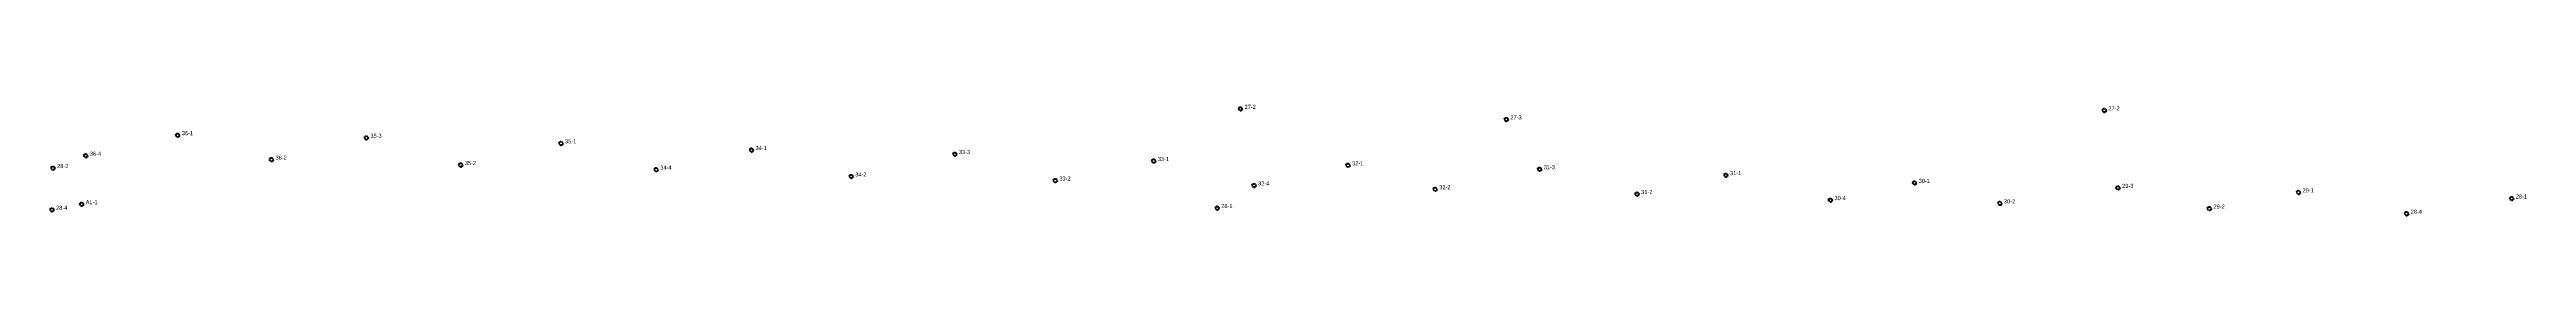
# Model space of a CAD drawing. Header units: inches. Extents: x 486468 to 494393, y 5455952 to 5461583.
# Drawn here: x 486475 to 487690, y 5456524 to 5456578 of the extents above; entities that cross this region are included whole.
import ezdxf

# ---------------------------------------------------------------- set-up
doc = ezdxf.new("R2010")
doc.units = ezdxf.units.IN
doc.header["$MEASUREMENT"] = 0
doc.layers.add('StreetLightingPoles', color=10, linetype='Continuous')

# ---------------------------------------------------------------- blocks, each defined once
blk = doc.blocks.new('Light')
at = {"color": 255}
for p, q in [((-0.7, 0.2), (-1.2, 0.4)), ((-0.4, 0.6), (-0.7, 1)), ((0, 0.7), (0, 1.2)), ((0.4, 0.6), (0.7, 1)), ((0.7, 0.2), (1.2, 0.4)), ((-0.7, -0.2), (-1.2, -0.4)), ((-0.4, -0.6), (-0.7, -1)), ((0, -0.8), (0, -1.3)), ((0.4, -0.6), (0.7, -1)), ((0.7, -0.2), (1.2, -0.4))]:
    blk.add_line(p, q, dxfattribs=at)
blk.add_circle((0, 0), 0.75, dxfattribs=at)

msp = doc.modelspace()

# ---------------------------------------------------------------- block references
at = {"layer": 'StreetLightingPoles'}
for p in [(487059.162, 5456576.289), (487482.584, 5456575.546), (486538.217, 5456563.358), (487189.45, 5456571.104), (486493.157, 5456553.252), (486584.168, 5456551.319), (486630.664, 5456562.062), (486726.077, 5456559.339), (486819.468, 5456556.028), (486919.146, 5456554.058), (487016.652, 5456550.67), (486477.114, 5456547.16), (486676.956, 5456548.69), (486772.768, 5456546.435), (486868.323, 5456543.071), (486968.377, 5456541.031), (487065.83, 5456538.643), (487111.865, 5456548.563), (487205.798, 5456546.613), (487297.119, 5456543.719), (487389.591, 5456539.899), (486476.581, 5456526.667), (486491.14, 5456529.424), (487047.75, 5456527.519), (487154.592, 5456536.773), (487253.561, 5456534.4), (487348.356, 5456531.421), (487431.418, 5456529.843), (487489.344, 5456537.443), (487534.115, 5456527.254), (487577.778, 5456535.228), (487682.318, 5456532.226), (487630.778, 5456524.761)]:
    msp.add_blockref('Light', p, dxfattribs=at)

# ---------------------------------------------------------------- texts
for s, p in [('27-2', (487061.162, 5456576.289)), ('27-2', (487484.584, 5456575.546)), ('36-1', (486540.217, 5456563.358)), ('35-3', (486632.664, 5456562.062)), ('27-3', (487191.45, 5456571.104)), ('36-4', (486495.157, 5456553.252)), ('36-2', (486586.168, 5456551.319)), ('35-1', (486728.077, 5456559.339)), ('34-1', (486821.468, 5456556.028)), ('33-3', (486921.146, 5456554.058)), ('33-1', (487018.652, 5456550.67)), ('28-2', (486479.114, 5456547.16)), ('35-2', (486678.956, 5456548.69)), ('34-4', (486774.768, 5456546.435)), ('34-2', (486870.323, 5456543.071)), ('33-2', (486970.377, 5456541.031)), ('32-4', (487067.83, 5456538.643)), ('32-1', (487113.865, 5456548.563)), ('31-3', (487207.798, 5456546.613)), ('31-1', (487299.119, 5456543.719)), ('30-1', (487391.591, 5456539.899)), ('29-3', (487491.344, 5456537.443)), ('28-4', (486478.581, 5456526.667)), ('AL-1', (486493.14, 5456529.424)), ('28-1', (487049.75, 5456527.519)), ('32-2', (487156.592, 5456536.773)), ('31-2', (487255.561, 5456534.4)), ('30-4', (487350.356, 5456531.421)), ('30-2', (487433.418, 5456529.843)), ('29-2', (487536.115, 5456527.254)), ('29-1', (487579.778, 5456535.228)), ('28-1', (487684.318, 5456532.226)), ('28-4', (487632.778, 5456524.761))]:
    msp.add_text(s, height=2, dxfattribs=at).set_placement(p)

doc.saveas('drawing.dxf')
